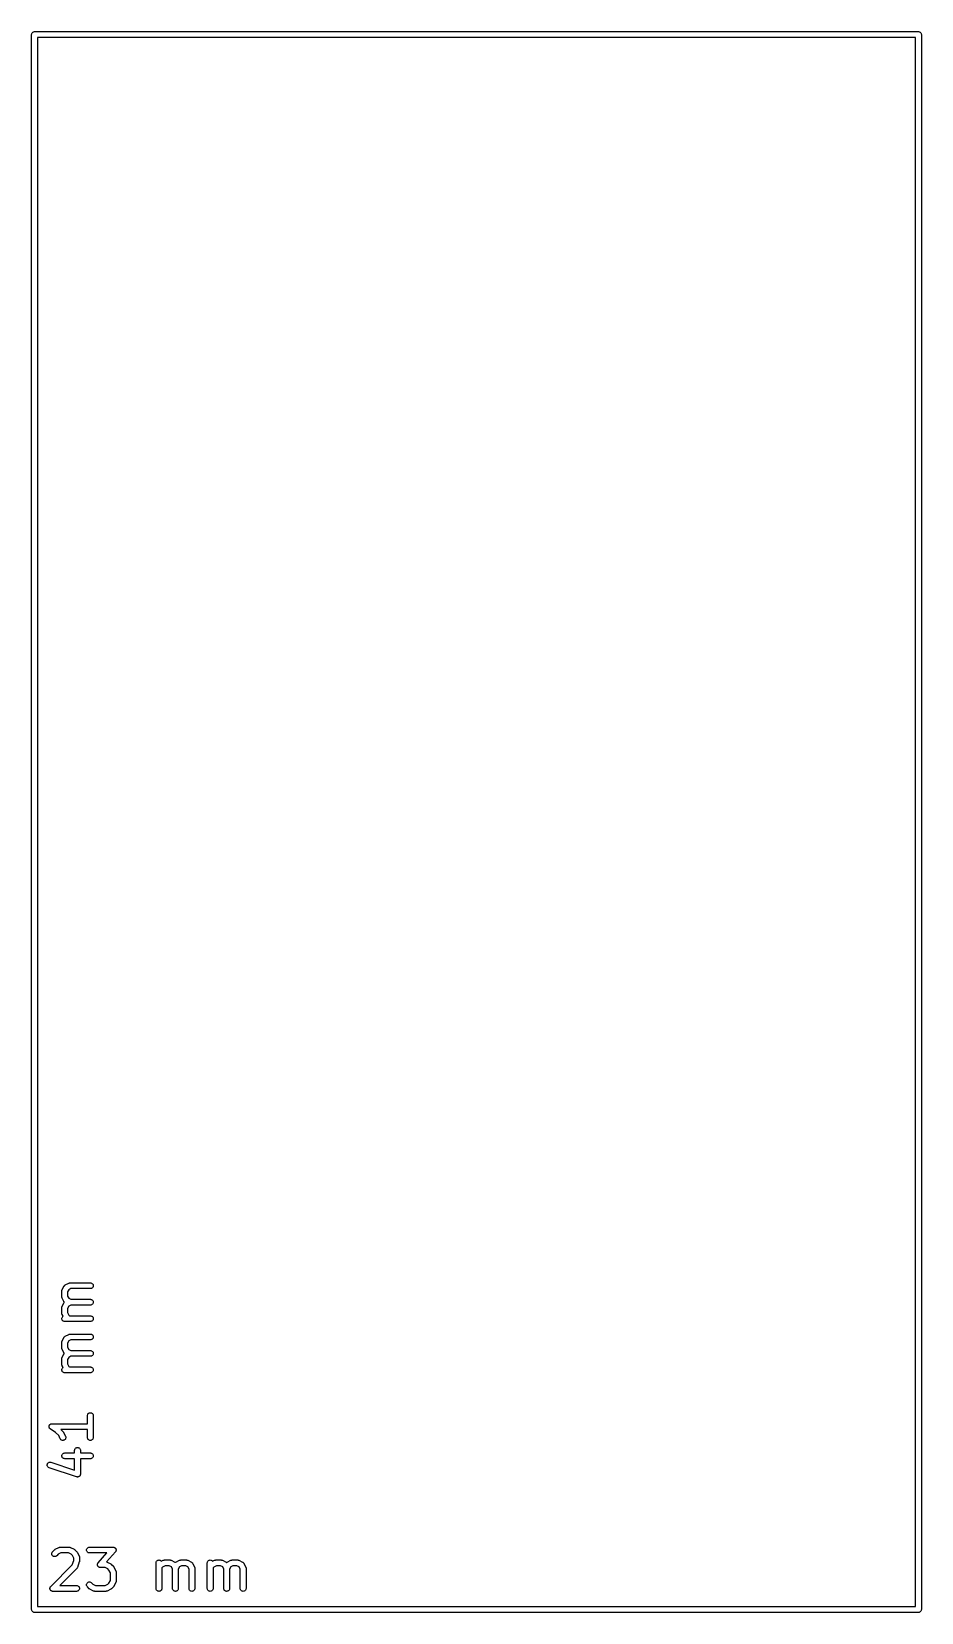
# Model space of a CAD drawing. Extents: x 124.9 to 148.1, y -121.1 to -79.9.
import ezdxf

# ---------------------------------------------------------------- set-up
doc = ezdxf.new("R2010")
doc.units = 0
doc.layers.add('BLACK', color=7, linetype='CONTINUOUS')

msp = doc.modelspace()

# ---------------------------------------------------------------- linework, layer by layer
at = {"layer": 'BLACK', "linetype": 'CONTINUOUS'}
for p, q in [((124.925, -80), (124.926, -79.985)), ((124.925, -80.004), (124.925, -80)), ((124.925, -120.996), (124.925, -80.004)), ((124.926, -79.985), (124.93, -79.971)), ((124.93, -79.971), (124.937, -79.958)), ((124.937, -79.958), (124.947, -79.947)), ((124.947, -79.947), (124.958, -79.937)), ((124.958, -79.937), (124.971, -79.93)), ((124.971, -79.93), (124.985, -79.926)), ((124.985, -79.926), (124.996, -79.925)), ((124.996, -79.925), (125, -79.925)), ((125, -79.925), (125.004, -79.925)), ((125.004, -79.925), (147.996, -79.925)), ((147.925, -80.075), (125.075, -80.075)), ((125.075, -80.075), (125.075, -120.925)), ((147.925, -120.925), (147.925, -80.075)), ((147.996, -79.925), (148, -79.925)), ((148, -79.925), (148.004, -79.925)), ((148.004, -79.925), (148.015, -79.926)), ((148.015, -79.926), (148.029, -79.93)), ((148.029, -79.93), (148.042, -79.937)), ((148.042, -79.937), (148.053, -79.947)), ((148.053, -79.947), (148.063, -79.958)), ((148.063, -79.958), (148.07, -79.971)), ((148.07, -79.971), (148.074, -79.985)), ((148.074, -79.985), (148.075, -80)), ((148.075, -80), (148.075, -80.004)), ((148.075, -80.004), (148.075, -120.996)), ((125.711, -112.709), (125.712, -112.704)), ((125.711, -112.711), (125.711, -112.709)), ((125.711, -112.713), (125.711, -112.711)), ((125.711, -112.714), (125.711, -112.713)), ((125.711, -112.857), (125.711, -112.714)), ((125.712, -112.699), (125.713, -112.697)), ((125.712, -112.704), (125.712, -112.699)), ((125.713, -112.694), (125.715, -112.69)), ((125.713, -112.697), (125.713, -112.694)), ((125.715, -112.69), (125.717, -112.685)), ((125.717, -112.685), (125.718, -112.683)), ((125.718, -112.683), (125.719, -112.681)), ((125.719, -112.681), (125.766, -112.586)), ((125.766, -112.586), (125.767, -112.585)), ((125.767, -112.585), (125.768, -112.583)), ((125.768, -112.582), (125.772, -112.577)), ((125.768, -112.583), (125.768, -112.582)), ((125.772, -112.577), (125.775, -112.572)), ((125.775, -112.572), (125.776, -112.571)), ((125.776, -112.571), (125.777, -112.57)), ((125.777, -112.57), (125.781, -112.566)), ((125.781, -112.566), (125.785, -112.562)), ((125.785, -112.562), (125.786, -112.561)), ((125.786, -112.561), (125.787, -112.56)), ((125.787, -112.56), (125.792, -112.557)), ((125.792, -112.557), (125.797, -112.553)), ((125.797, -112.553), (125.798, -112.553)), ((125.798, -112.553), (125.8, -112.552)), ((125.8, -112.552), (125.895, -112.504)), ((125.889, -112.675), (125.861, -112.732)), ((125.861, -112.732), (125.861, -112.839)), ((125.946, -112.646), (125.889, -112.675)), ((125.895, -112.504), (125.896, -112.504)), ((125.896, -112.504), (125.898, -112.503)), ((125.898, -112.503), (125.9, -112.502)), ((125.9, -112.502), (125.905, -112.501)), ((125.905, -112.501), (125.91, -112.499)), ((125.91, -112.499), (125.912, -112.498)), ((125.912, -112.498), (125.914, -112.498)), ((125.914, -112.498), (125.919, -112.497)), ((125.919, -112.497), (125.924, -112.497)), ((125.924, -112.497), (125.926, -112.497)), ((125.926, -112.497), (125.929, -112.496)), ((125.929, -112.496), (126.452, -112.496)), ((126.452, -112.646), (125.946, -112.646)), ((126.452, -112.496), (126.453, -112.496)), ((126.467, -112.645), (126.452, -112.646)), ((126.453, -112.496), (126.468, -112.498)), ((126.481, -112.641), (126.467, -112.645)), ((126.468, -112.498), (126.482, -112.502)), ((126.494, -112.634), (126.481, -112.641)), ((126.482, -112.502), (126.495, -112.51)), ((126.505, -112.625), (126.494, -112.634)), ((126.495, -112.51), (126.506, -112.519)), ((126.515, -112.613), (126.505, -112.625)), ((126.506, -112.519), (126.515, -112.53)), ((126.515, -112.53), (126.522, -112.543)), ((126.522, -112.6), (126.515, -112.613)), ((126.522, -112.543), (126.526, -112.557)), ((126.526, -112.587), (126.522, -112.6)), ((126.526, -112.557), (126.527, -112.572)), ((126.527, -112.572), (126.526, -112.587)), ((125.711, -112.859), (125.711, -112.857)), ((125.711, -112.862), (125.711, -112.859)), ((125.712, -112.867), (125.711, -112.862)), ((125.711, -113.137), (125.712, -113.132)), ((125.711, -113.14), (125.711, -113.137)), ((125.711, -113.142), (125.711, -113.14)), ((125.711, -113.143), (125.711, -113.142)), ((125.711, -113.286), (125.711, -113.143)), ((125.712, -112.872), (125.712, -112.867)), ((125.713, -112.874), (125.712, -112.872)), ((125.712, -113.127), (125.713, -113.125)), ((125.712, -113.132), (125.712, -113.127)), ((125.713, -112.876), (125.713, -112.874)), ((125.715, -112.881), (125.713, -112.876)), ((125.713, -113.123), (125.715, -113.118)), ((125.713, -113.125), (125.713, -113.123)), ((125.716, -112.886), (125.715, -112.881)), ((125.715, -113.118), (125.717, -113.113)), ((125.717, -112.888), (125.716, -112.886)), ((125.718, -112.89), (125.717, -112.888)), ((125.717, -113.113), (125.718, -113.111)), ((125.719, -112.891), (125.718, -112.89)), ((125.718, -113.111), (125.719, -113.109)), ((125.766, -112.986), (125.719, -112.891)), ((125.719, -113.109), (125.766, -113.014)), ((125.767, -112.987), (125.766, -112.986)), ((125.766, -113.014), (125.767, -113.013)), ((125.768, -112.989), (125.767, -112.987)), ((125.767, -113.013), (125.768, -113.012)), ((125.771, -112.993), (125.768, -112.989)), ((125.768, -113.01), (125.772, -113.006)), ((125.768, -113.012), (125.768, -113.01)), ((125.774, -112.998), (125.771, -112.993)), ((125.772, -113.006), (125.775, -113.001)), ((125.775, -112.999), (125.774, -112.998)), ((125.776, -113), (125.775, -112.999)), ((125.775, -113.001), (125.776, -113)), ((125.861, -112.839), (125.889, -112.896)), ((125.889, -113.104), (125.861, -113.161)), ((125.861, -113.161), (125.861, -113.268)), ((125.889, -112.896), (125.946, -112.925)), ((125.946, -113.075), (125.889, -113.104)), ((125.946, -112.925), (126.452, -112.925)), ((126.452, -113.075), (125.946, -113.075)), ((126.452, -112.925), (126.453, -112.925)), ((126.467, -113.074), (126.452, -113.075)), ((126.453, -112.925), (126.468, -112.927)), ((126.481, -113.069), (126.467, -113.074)), ((126.468, -112.927), (126.482, -112.931)), ((126.494, -113.062), (126.481, -113.069)), ((126.482, -112.931), (126.495, -112.938)), ((126.505, -113.053), (126.494, -113.062)), ((126.495, -112.938), (126.506, -112.948)), ((126.515, -113.042), (126.505, -113.053)), ((126.506, -112.948), (126.515, -112.959)), ((126.515, -112.959), (126.522, -112.972)), ((126.522, -113.029), (126.515, -113.042)), ((126.522, -112.972), (126.526, -112.986)), ((126.526, -113.015), (126.522, -113.029)), ((126.526, -112.986), (126.527, -113.001)), ((126.527, -113.001), (126.526, -113.015)), ((125.711, -113.288), (125.711, -113.286)), ((125.711, -113.29), (125.711, -113.288)), ((125.712, -113.295), (125.711, -113.29)), ((125.711, -113.428), (125.712, -113.413)), ((125.712, -113.443), (125.711, -113.428)), ((125.712, -113.3), (125.712, -113.295)), ((125.713, -113.302), (125.712, -113.3)), ((125.712, -113.413), (125.717, -113.4)), ((125.716, -113.457), (125.712, -113.443)), ((125.713, -113.305), (125.713, -113.302)), ((125.715, -113.309), (125.713, -113.305)), ((125.716, -113.314), (125.715, -113.309)), ((125.717, -113.316), (125.716, -113.314)), ((125.723, -113.47), (125.716, -113.457)), ((125.718, -113.318), (125.717, -113.316)), ((125.717, -113.4), (125.724, -113.387)), ((125.719, -113.319), (125.718, -113.318)), ((125.743, -113.367), (125.719, -113.319)), ((125.732, -113.481), (125.723, -113.47)), ((125.724, -113.387), (125.733, -113.375)), ((125.743, -113.49), (125.732, -113.481)), ((125.733, -113.375), (125.743, -113.367)), ((125.756, -113.498), (125.743, -113.49)), ((125.77, -113.502), (125.756, -113.498)), ((125.785, -113.504), (125.77, -113.502)), ((125.786, -113.504), (125.785, -113.504)), ((126.452, -113.504), (125.786, -113.504)), ((125.861, -113.268), (125.895, -113.337)), ((125.895, -113.337), (125.912, -113.354)), ((125.912, -113.354), (126.452, -113.354)), ((126.452, -113.354), (126.453, -113.354)), ((126.467, -113.502), (126.452, -113.504)), ((126.453, -113.354), (126.468, -113.355)), ((126.481, -113.498), (126.467, -113.502)), ((126.468, -113.355), (126.482, -113.36)), ((126.494, -113.491), (126.481, -113.498)), ((126.482, -113.36), (126.495, -113.367)), ((126.505, -113.482), (126.494, -113.491)), ((126.495, -113.367), (126.506, -113.376)), ((126.515, -113.471), (126.505, -113.482)), ((126.506, -113.376), (126.515, -113.388)), ((126.515, -113.388), (126.522, -113.4)), ((126.522, -113.458), (126.515, -113.471)), ((126.522, -113.4), (126.526, -113.415)), ((126.526, -113.444), (126.522, -113.458)), ((126.526, -113.415), (126.527, -113.429)), ((126.527, -113.429), (126.526, -113.444)), ((125.719, -114.014), (125.766, -113.919)), ((125.766, -113.919), (125.767, -113.918)), ((125.767, -113.918), (125.768, -113.917)), ((125.768, -113.915), (125.772, -113.91)), ((125.768, -113.917), (125.768, -113.915)), ((125.772, -113.91), (125.775, -113.906)), ((125.775, -113.906), (125.776, -113.904)), ((125.776, -113.904), (125.777, -113.903)), ((125.777, -113.903), (125.781, -113.899)), ((125.781, -113.899), (125.785, -113.895)), ((125.785, -113.895), (125.786, -113.894)), ((125.786, -113.894), (125.787, -113.893)), ((125.787, -113.893), (125.792, -113.89)), ((125.792, -113.89), (125.797, -113.887)), ((125.797, -113.887), (125.798, -113.886)), ((125.798, -113.886), (125.8, -113.885)), ((125.8, -113.885), (125.895, -113.838)), ((125.946, -113.98), (125.889, -114.008)), ((125.895, -113.838), (125.896, -113.837)), ((125.896, -113.837), (125.898, -113.836)), ((125.898, -113.836), (125.9, -113.835)), ((125.9, -113.835), (125.905, -113.834)), ((125.905, -113.834), (125.91, -113.832)), ((125.91, -113.832), (125.912, -113.832)), ((125.912, -113.832), (125.914, -113.831)), ((125.914, -113.831), (125.919, -113.831)), ((125.919, -113.831), (125.924, -113.83)), ((125.924, -113.83), (125.926, -113.83)), ((125.926, -113.83), (125.929, -113.83)), ((125.929, -113.83), (126.452, -113.83)), ((126.452, -113.98), (125.946, -113.98)), ((126.452, -113.83), (126.453, -113.83)), ((126.467, -113.978), (126.452, -113.98)), ((126.453, -113.83), (126.468, -113.831)), ((126.481, -113.974), (126.467, -113.978)), ((126.468, -113.831), (126.482, -113.836)), ((126.494, -113.967), (126.481, -113.974)), ((126.482, -113.836), (126.495, -113.843)), ((126.505, -113.958), (126.494, -113.967)), ((126.495, -113.843), (126.506, -113.852)), ((126.515, -113.947), (126.505, -113.958)), ((126.506, -113.852), (126.515, -113.864)), ((126.515, -113.864), (126.522, -113.877)), ((126.522, -113.934), (126.515, -113.947)), ((126.522, -113.877), (126.526, -113.891)), ((126.526, -113.92), (126.522, -113.934)), ((126.526, -113.891), (126.527, -113.905)), ((126.527, -113.905), (126.526, -113.92)), ((125.711, -114.042), (125.712, -114.037)), ((125.711, -114.044), (125.711, -114.042)), ((125.711, -114.047), (125.711, -114.044)), ((125.711, -114.048), (125.711, -114.047)), ((125.711, -114.19), (125.711, -114.048)), ((125.711, -114.193), (125.711, -114.19)), ((125.711, -114.195), (125.711, -114.193)), ((125.712, -114.2), (125.711, -114.195)), ((125.712, -114.032), (125.713, -114.03)), ((125.712, -114.037), (125.712, -114.032)), ((125.712, -114.205), (125.712, -114.2)), ((125.713, -114.207), (125.712, -114.205)), ((125.713, -114.028), (125.715, -114.023)), ((125.713, -114.03), (125.713, -114.028)), ((125.713, -114.209), (125.713, -114.207)), ((125.715, -114.214), (125.713, -114.209)), ((125.715, -114.023), (125.717, -114.018)), ((125.716, -114.219), (125.715, -114.214)), ((125.717, -114.221), (125.716, -114.219)), ((125.717, -114.018), (125.718, -114.016)), ((125.718, -114.223), (125.717, -114.221)), ((125.718, -114.016), (125.719, -114.014)), ((125.719, -114.224), (125.718, -114.223)), ((125.766, -114.319), (125.719, -114.224)), ((125.719, -114.443), (125.766, -114.347)), ((125.767, -114.321), (125.766, -114.319)), ((125.766, -114.347), (125.767, -114.346)), ((125.768, -114.322), (125.767, -114.321)), ((125.767, -114.346), (125.768, -114.345)), ((125.771, -114.327), (125.768, -114.322)), ((125.768, -114.344), (125.772, -114.339)), ((125.768, -114.345), (125.768, -114.344)), ((125.774, -114.332), (125.771, -114.327)), ((125.772, -114.339), (125.775, -114.334)), ((125.775, -114.333), (125.774, -114.332)), ((125.775, -114.334), (125.776, -114.333)), ((125.776, -114.333), (125.775, -114.333)), ((125.889, -114.008), (125.861, -114.065)), ((125.861, -114.065), (125.861, -114.173)), ((125.861, -114.173), (125.889, -114.23)), ((125.889, -114.23), (125.946, -114.258)), ((125.946, -114.258), (126.452, -114.258)), ((126.452, -114.258), (126.453, -114.258)), ((126.453, -114.258), (126.468, -114.26)), ((126.468, -114.26), (126.482, -114.264)), ((126.494, -114.396), (126.481, -114.403)), ((126.482, -114.264), (126.495, -114.271)), ((126.505, -114.387), (126.494, -114.396)), ((126.495, -114.271), (126.506, -114.281)), ((126.515, -114.375), (126.505, -114.387)), ((126.506, -114.281), (126.515, -114.292)), ((126.515, -114.292), (126.522, -114.305)), ((126.522, -114.362), (126.515, -114.375)), ((126.522, -114.305), (126.526, -114.319)), ((126.526, -114.348), (126.522, -114.362)), ((126.526, -114.319), (126.527, -114.334)), ((126.527, -114.334), (126.526, -114.348)), ((125.711, -114.471), (125.712, -114.466)), ((125.711, -114.473), (125.711, -114.471)), ((125.711, -114.475), (125.711, -114.473)), ((125.711, -114.476), (125.711, -114.475)), ((125.711, -114.619), (125.711, -114.476)), ((125.711, -114.621), (125.711, -114.619)), ((125.711, -114.623), (125.711, -114.621)), ((125.712, -114.629), (125.711, -114.623)), ((125.711, -114.761), (125.712, -114.747)), ((125.712, -114.776), (125.711, -114.761)), ((125.712, -114.461), (125.713, -114.458)), ((125.712, -114.466), (125.712, -114.461)), ((125.712, -114.634), (125.712, -114.629)), ((125.713, -114.636), (125.712, -114.634)), ((125.712, -114.747), (125.717, -114.733)), ((125.716, -114.79), (125.712, -114.776)), ((125.713, -114.456), (125.715, -114.452)), ((125.713, -114.458), (125.713, -114.456)), ((125.713, -114.638), (125.713, -114.636)), ((125.715, -114.643), (125.713, -114.638)), ((125.715, -114.452), (125.717, -114.447)), ((125.716, -114.648), (125.715, -114.643)), ((125.717, -114.65), (125.716, -114.648)), ((125.723, -114.803), (125.716, -114.79)), ((125.717, -114.447), (125.718, -114.445)), ((125.718, -114.652), (125.717, -114.65)), ((125.717, -114.733), (125.724, -114.72)), ((125.718, -114.445), (125.719, -114.443)), ((125.719, -114.653), (125.718, -114.652)), ((125.743, -114.701), (125.719, -114.653)), ((125.732, -114.814), (125.723, -114.803)), ((125.724, -114.72), (125.733, -114.709)), ((125.733, -114.709), (125.743, -114.701)), ((125.889, -114.437), (125.861, -114.494)), ((125.861, -114.494), (125.861, -114.601)), ((125.861, -114.601), (125.895, -114.67)), ((125.946, -114.408), (125.889, -114.437)), ((125.895, -114.67), (125.912, -114.687)), ((125.912, -114.687), (126.452, -114.687)), ((126.452, -114.408), (125.946, -114.408)), ((126.467, -114.407), (126.452, -114.408)), ((126.452, -114.687), (126.453, -114.687)), ((126.453, -114.687), (126.468, -114.689)), ((126.481, -114.403), (126.467, -114.407)), ((126.468, -114.689), (126.482, -114.693)), ((126.482, -114.693), (126.495, -114.7)), ((126.495, -114.7), (126.506, -114.709)), ((126.515, -114.804), (126.505, -114.815)), ((126.506, -114.709), (126.515, -114.721)), ((126.515, -114.721), (126.522, -114.734)), ((126.522, -114.791), (126.515, -114.804)), ((126.522, -114.734), (126.526, -114.748)), ((126.526, -114.777), (126.522, -114.791)), ((126.526, -114.748), (126.527, -114.762)), ((126.527, -114.762), (126.526, -114.777)), ((125.743, -114.824), (125.732, -114.814)), ((125.756, -114.831), (125.743, -114.824)), ((125.77, -114.835), (125.756, -114.831)), ((125.785, -114.837), (125.77, -114.835)), ((125.786, -114.837), (125.785, -114.837)), ((126.452, -114.837), (125.786, -114.837)), ((126.467, -114.835), (126.452, -114.837)), ((126.481, -114.831), (126.467, -114.835)), ((126.494, -114.824), (126.481, -114.831)), ((126.505, -114.815), (126.494, -114.824)), ((126.377, -115.951), (126.379, -115.937)), ((126.377, -115.952), (126.377, -115.951)), ((126.377, -116.163), (126.377, -115.952)), ((126.379, -115.937), (126.383, -115.923)), ((126.383, -115.923), (126.39, -115.91)), ((126.39, -115.91), (126.4, -115.899)), ((126.4, -115.899), (126.411, -115.89)), ((126.411, -115.89), (126.424, -115.883)), ((126.424, -115.883), (126.438, -115.879)), ((126.438, -115.879), (126.453, -115.877)), ((126.453, -115.877), (126.467, -115.879)), ((126.467, -115.879), (126.481, -115.883)), ((126.481, -115.883), (126.494, -115.89)), ((126.494, -115.89), (126.506, -115.9)), ((126.506, -115.9), (126.515, -115.911)), ((126.515, -115.911), (126.522, -115.924)), ((126.522, -115.924), (126.526, -115.938)), ((126.526, -115.938), (126.527, -115.952)), ((126.527, -115.952), (126.527, -116.524)), ((125.377, -116.237), (125.378, -116.23)), ((125.377, -116.238), (125.377, -116.237)), ((125.378, -116.245), (125.377, -116.238)), ((125.377, -116.238), (125.377, -116.238)), ((125.378, -116.23), (125.379, -116.223)), ((125.379, -116.252), (125.378, -116.245)), ((125.379, -116.223), (125.381, -116.216)), ((125.379, -116.223), (125.379, -116.223)), ((125.379, -116.223), (125.379, -116.223)), ((125.381, -116.259), (125.379, -116.252)), ((125.379, -116.252), (125.379, -116.252)), ((125.379, -116.252), (125.379, -116.252)), ((125.381, -116.216), (125.383, -116.209)), ((125.383, -116.266), (125.381, -116.259)), ((125.383, -116.209), (125.387, -116.202)), ((125.383, -116.209), (125.383, -116.209)), ((125.383, -116.209), (125.383, -116.209)), ((125.386, -116.272), (125.383, -116.266)), ((125.383, -116.266), (125.383, -116.266)), ((125.383, -116.266), (125.383, -116.266)), ((125.39, -116.279), (125.386, -116.272)), ((125.387, -116.202), (125.39, -116.196)), ((125.39, -116.196), (125.395, -116.19)), ((125.39, -116.196), (125.39, -116.196)), ((125.39, -116.196), (125.39, -116.196)), ((125.394, -116.285), (125.39, -116.279)), ((125.39, -116.279), (125.39, -116.279)), ((125.39, -116.279), (125.39, -116.279)), ((125.399, -116.29), (125.394, -116.285)), ((125.395, -116.19), (125.4, -116.185)), ((125.399, -116.291), (125.399, -116.29)), ((125.404, -116.295), (125.399, -116.291)), ((125.399, -116.291), (125.399, -116.291)), ((125.4, -116.185), (125.405, -116.18)), ((125.4, -116.185), (125.4, -116.185)), ((125.4, -116.185), (125.4, -116.185)), ((125.41, -116.3), (125.404, -116.295)), ((125.405, -116.18), (125.411, -116.176)), ((125.411, -116.3), (125.41, -116.3)), ((125.41, -116.3), (125.41, -116.3)), ((125.41, -116.3), (125.41, -116.3)), ((125.41, -116.3), (125.41, -116.3)), ((125.411, -116.176), (125.418, -116.172)), ((125.411, -116.176), (125.411, -116.176)), ((125.411, -116.176), (125.411, -116.176)), ((125.547, -116.392), (125.411, -116.3)), ((125.418, -116.172), (125.424, -116.169)), ((125.424, -116.169), (125.431, -116.167)), ((125.424, -116.169), (125.424, -116.169)), ((125.424, -116.169), (125.424, -116.169)), ((125.431, -116.167), (125.438, -116.165)), ((125.438, -116.165), (125.438, -116.164)), ((125.438, -116.164), (125.445, -116.164)), ((125.438, -116.165), (125.438, -116.165)), ((125.445, -116.164), (125.452, -116.163)), ((125.452, -116.163), (126.377, -116.163)), ((125.629, -116.473), (125.547, -116.392)), ((126.377, -116.313), (125.681, -116.313)), ((125.681, -116.313), (125.744, -116.376)), ((125.744, -116.376), (125.744, -116.376)), ((125.744, -116.376), (125.747, -116.38)), ((125.747, -116.38), (125.75, -116.383)), ((125.75, -116.383), (125.751, -116.385)), ((125.751, -116.385), (125.753, -116.388)), ((125.753, -116.388), (125.755, -116.391)), ((125.755, -116.391), (125.758, -116.395)), ((125.758, -116.395), (125.805, -116.49)), ((126.377, -116.524), (126.377, -116.313)), ((125.671, -116.557), (125.629, -116.473)), ((125.679, -116.57), (125.671, -116.557)), ((125.689, -116.58), (125.679, -116.57)), ((125.701, -116.589), (125.689, -116.58)), ((125.714, -116.595), (125.701, -116.589)), ((125.728, -116.598), (125.714, -116.595)), ((125.743, -116.599), (125.728, -116.598)), ((125.757, -116.596), (125.743, -116.599)), ((125.771, -116.591), (125.757, -116.596)), ((125.784, -116.583), (125.771, -116.591)), ((125.794, -116.573), (125.784, -116.583)), ((125.803, -116.562), (125.794, -116.573)), ((125.809, -116.548), (125.803, -116.562)), ((125.805, -116.49), (125.806, -116.491)), ((125.806, -116.491), (125.811, -116.505)), ((125.812, -116.534), (125.809, -116.548)), ((125.811, -116.505), (125.813, -116.519)), ((125.813, -116.519), (125.812, -116.534)), ((126.044, -116.856), (126.046, -116.842)), ((126.044, -116.857), (126.044, -116.856)), ((126.044, -116.925), (126.044, -116.857)), ((126.046, -116.842), (126.05, -116.828)), ((126.05, -116.828), (126.057, -116.815)), ((126.057, -116.815), (126.067, -116.804)), ((126.067, -116.804), (126.078, -116.794)), ((126.078, -116.794), (126.091, -116.788)), ((126.091, -116.788), (126.105, -116.783)), ((126.105, -116.783), (126.12, -116.782)), ((126.12, -116.782), (126.134, -116.784)), ((126.134, -116.784), (126.148, -116.788)), ((126.148, -116.788), (126.161, -116.795)), ((126.161, -116.795), (126.172, -116.804)), ((126.172, -116.804), (126.182, -116.816)), ((126.182, -116.816), (126.188, -116.829)), ((126.188, -116.829), (126.193, -116.843)), ((126.193, -116.843), (126.194, -116.857)), ((126.194, -116.857), (126.194, -116.925)), ((126.379, -116.538), (126.377, -116.524)), ((126.383, -116.552), (126.379, -116.538)), ((126.39, -116.565), (126.383, -116.552)), ((126.399, -116.577), (126.39, -116.565)), ((126.41, -116.586), (126.399, -116.577)), ((126.423, -116.593), (126.41, -116.586)), ((126.437, -116.597), (126.423, -116.593)), ((126.452, -116.599), (126.437, -116.597)), ((126.466, -116.597), (126.452, -116.599)), ((126.48, -116.593), (126.466, -116.597)), ((126.493, -116.587), (126.48, -116.593)), ((126.505, -116.577), (126.493, -116.587)), ((126.514, -116.566), (126.505, -116.577)), ((126.521, -116.553), (126.514, -116.566)), ((126.526, -116.539), (126.521, -116.553)), ((126.527, -116.525), (126.526, -116.539)), ((126.527, -116.524), (126.527, -116.525)), ((125.33, -117.228), (125.334, -117.214)), ((125.33, -117.243), (125.33, -117.228)), ((125.332, -117.257), (125.33, -117.243)), ((125.337, -117.271), (125.332, -117.257)), ((125.334, -117.214), (125.34, -117.201)), ((125.345, -117.283), (125.337, -117.271)), ((125.34, -117.201), (125.348, -117.189)), ((125.348, -117.189), (125.359, -117.179)), ((125.359, -117.179), (125.371, -117.171)), ((125.371, -117.171), (125.385, -117.166)), ((125.385, -117.166), (125.4, -117.163)), ((125.4, -117.163), (125.414, -117.164)), ((125.414, -117.164), (125.428, -117.167)), ((125.428, -117.167), (126.044, -117.372)), ((125.711, -116.999), (125.712, -116.985)), ((125.712, -117.014), (125.711, -116.999)), ((125.712, -116.985), (125.717, -116.971)), ((125.716, -117.028), (125.712, -117.014)), ((125.723, -117.041), (125.716, -117.028)), ((125.717, -116.971), (125.724, -116.958)), ((125.732, -117.052), (125.723, -117.041)), ((125.724, -116.958), (125.733, -116.947)), ((125.743, -117.062), (125.732, -117.052)), ((125.733, -116.947), (125.744, -116.938)), ((125.756, -117.069), (125.743, -117.062)), ((125.744, -116.938), (125.757, -116.931)), ((125.77, -117.073), (125.756, -117.069)), ((125.757, -116.931), (125.771, -116.926)), ((125.785, -117.075), (125.77, -117.073)), ((125.771, -116.926), (125.786, -116.925)), ((125.786, -117.075), (125.785, -117.075)), ((125.786, -116.925), (126.044, -116.925)), ((126.044, -117.075), (125.786, -117.075)), ((126.044, -117.372), (126.044, -117.075)), ((126.194, -116.925), (126.452, -116.925)), ((126.452, -117.075), (126.194, -117.075)), ((126.194, -117.075), (126.194, -117.476)), ((126.452, -116.925), (126.453, -116.925)), ((126.467, -117.074), (126.452, -117.075)), ((126.453, -116.925), (126.468, -116.927)), ((126.481, -117.069), (126.467, -117.074)), ((126.468, -116.927), (126.482, -116.931)), ((126.494, -117.062), (126.481, -117.069)), ((126.482, -116.931), (126.495, -116.938)), ((126.505, -117.053), (126.494, -117.062)), ((126.495, -116.938), (126.506, -116.948)), ((126.515, -117.042), (126.505, -117.053)), ((126.506, -116.948), (126.515, -116.959)), ((126.515, -116.959), (126.522, -116.972)), ((126.522, -117.029), (126.515, -117.042)), ((126.522, -116.972), (126.526, -116.986)), ((126.526, -117.015), (126.522, -117.029)), ((126.526, -116.986), (126.527, -117.001)), ((126.527, -117.001), (126.526, -117.015)), ((125.355, -117.294), (125.345, -117.283)), ((125.367, -117.303), (125.355, -117.294)), ((125.38, -117.309), (125.367, -117.303)), ((125.381, -117.309), (125.38, -117.309)), ((126.095, -117.547), (125.381, -117.309)), ((126.1, -117.548), (126.095, -117.547)), ((126.104, -117.55), (126.1, -117.548)), ((126.107, -117.55), (126.104, -117.55)), ((126.11, -117.551), (126.107, -117.55)), ((126.114, -117.551), (126.11, -117.551)), ((126.119, -117.551), (126.114, -117.551)), ((126.121, -117.551), (126.119, -117.551)), ((126.124, -117.551), (126.121, -117.551)), ((126.129, -117.55), (126.124, -117.551)), ((126.133, -117.55), (126.129, -117.55)), ((126.136, -117.549), (126.133, -117.55)), ((126.139, -117.549), (126.136, -117.549)), ((126.143, -117.547), (126.139, -117.549)), ((126.147, -117.546), (126.143, -117.547)), ((126.15, -117.544), (126.147, -117.546)), ((126.152, -117.543), (126.15, -117.544)), ((126.156, -117.541), (126.152, -117.543)), ((126.16, -117.539), (126.156, -117.541)), ((126.162, -117.537), (126.16, -117.539)), ((126.165, -117.536), (126.162, -117.537)), ((126.168, -117.533), (126.165, -117.536)), ((126.172, -117.53), (126.168, -117.533)), ((126.173, -117.528), (126.172, -117.53)), ((126.175, -117.526), (126.173, -117.528)), ((126.178, -117.522), (126.175, -117.526)), ((126.181, -117.519), (126.178, -117.522)), ((126.182, -117.516), (126.181, -117.519)), ((126.184, -117.514), (126.182, -117.516)), ((126.186, -117.51), (126.184, -117.514)), ((126.188, -117.506), (126.186, -117.51)), ((126.189, -117.503), (126.188, -117.506)), ((126.19, -117.5), (126.189, -117.503)), ((126.191, -117.496), (126.19, -117.5)), ((126.192, -117.492), (126.191, -117.496)), ((126.193, -117.489), (126.192, -117.492)), ((126.194, -117.482), (126.193, -117.486)), ((126.193, -117.486), (126.193, -117.489)), ((126.194, -117.476), (126.194, -117.477)), ((126.194, -117.477), (126.194, -117.482)), ((125.449, -119.547), (125.45, -119.533)), ((125.45, -119.562), (125.449, -119.547)), ((125.45, -119.533), (125.455, -119.519)), ((125.454, -119.576), (125.45, -119.562)), ((125.461, -119.589), (125.454, -119.576)), ((125.455, -119.519), (125.461, -119.506)), ((125.461, -119.506), (125.471, -119.495)), ((125.47, -119.6), (125.461, -119.589)), ((125.482, -119.61), (125.47, -119.6)), ((125.471, -119.495), (125.518, -119.447)), ((125.495, -119.617), (125.482, -119.61)), ((125.508, -119.621), (125.495, -119.617)), ((125.523, -119.623), (125.508, -119.621)), ((125.518, -119.447), (125.519, -119.446)), ((125.519, -119.446), (125.522, -119.444)), ((125.522, -119.444), (125.525, -119.441)), ((125.538, -119.621), (125.523, -119.623)), ((125.525, -119.441), (125.528, -119.439)), ((125.528, -119.439), (125.531, -119.437)), ((125.531, -119.437), (125.534, -119.435)), ((125.534, -119.435), (125.538, -119.433)), ((125.538, -119.433), (125.633, -119.385)), ((125.552, -119.617), (125.538, -119.621)), ((125.565, -119.611), (125.552, -119.617)), ((125.576, -119.601), (125.565, -119.611)), ((125.577, -119.601), (125.576, -119.601)), ((125.616, -119.562), (125.577, -119.601)), ((125.684, -119.527), (125.616, -119.562)), ((125.633, -119.385), (125.634, -119.385)), ((125.634, -119.385), (125.636, -119.384)), ((125.636, -119.384), (125.638, -119.383)), ((125.638, -119.383), (125.643, -119.382)), ((125.643, -119.382), (125.648, -119.38)), ((125.648, -119.38), (125.65, -119.379)), ((125.65, -119.379), (125.652, -119.379)), ((125.652, -119.379), (125.657, -119.378)), ((125.657, -119.378), (125.662, -119.378)), ((125.662, -119.378), (125.664, -119.378)), ((125.664, -119.378), (125.667, -119.377)), ((125.667, -119.377), (125.905, -119.377)), ((125.887, -119.527), (125.684, -119.527)), ((125.956, -119.562), (125.887, -119.527)), ((125.905, -119.377), (125.906, -119.377)), ((125.906, -119.377), (125.908, -119.378)), ((125.908, -119.378), (125.91, -119.378)), ((125.91, -119.378), (125.915, -119.378)), ((125.915, -119.378), (125.92, -119.379)), ((125.92, -119.379), (125.922, -119.38)), ((125.922, -119.38), (125.925, -119.38)), ((125.925, -119.38), (125.929, -119.382)), ((125.929, -119.382), (125.934, -119.383)), ((125.934, -119.383), (125.936, -119.385)), ((125.936, -119.385), (125.938, -119.385)), ((125.938, -119.385), (126.034, -119.433)), ((125.986, -119.592), (125.956, -119.562)), ((125.982, -119.84), (126.02, -119.726)), ((126.02, -119.661), (125.986, -119.592)), ((126.02, -119.726), (126.02, -119.661)), ((126.034, -119.433), (126.034, -119.433)), ((126.034, -119.433), (126.038, -119.436)), ((126.038, -119.436), (126.042, -119.438)), ((126.042, -119.438), (126.044, -119.44)), ((126.044, -119.44), (126.047, -119.441)), ((126.047, -119.441), (126.05, -119.444)), ((126.05, -119.444), (126.053, -119.447)), ((126.053, -119.447), (126.101, -119.495)), ((126.101, -119.495), (126.101, -119.495)), ((126.101, -119.495), (126.104, -119.499)), ((126.104, -119.499), (126.107, -119.502)), ((126.107, -119.502), (126.109, -119.504)), ((126.109, -119.504), (126.111, -119.507)), ((126.111, -119.507), (126.112, -119.511)), ((126.112, -119.511), (126.115, -119.514)), ((126.115, -119.514), (126.162, -119.609)), ((126.162, -119.609), (126.163, -119.61)), ((126.163, -119.61), (126.164, -119.612)), ((126.164, -119.612), (126.165, -119.614)), ((126.165, -119.614), (126.166, -119.619)), ((126.166, -119.619), (126.168, -119.624)), ((126.168, -119.624), (126.168, -119.626)), ((126.168, -119.626), (126.169, -119.628)), ((126.169, -119.628), (126.169, -119.633)), ((126.169, -119.633), (126.17, -119.638)), ((126.17, -119.638), (126.17, -119.641)), ((126.17, -119.641), (126.17, -119.643)), ((126.17, -119.643), (126.17, -119.738)), ((126.17, -119.738), (126.17, -119.739)), ((126.17, -119.739), (126.17, -119.743)), ((126.17, -119.743), (126.17, -119.748)), ((126.354, -119.452), (126.355, -119.437)), ((126.355, -119.466), (126.354, -119.452)), ((126.355, -119.437), (126.359, -119.423)), ((126.359, -119.48), (126.355, -119.466)), ((126.359, -119.423), (126.366, -119.41)), ((126.366, -119.493), (126.359, -119.48)), ((126.366, -119.41), (126.376, -119.399)), ((126.375, -119.505), (126.366, -119.493)), ((126.386, -119.514), (126.375, -119.505)), ((126.376, -119.399), (126.387, -119.39)), ((126.399, -119.521), (126.386, -119.514)), ((126.387, -119.39), (126.4, -119.383)), ((126.413, -119.526), (126.399, -119.521)), ((126.4, -119.383), (126.414, -119.379)), ((126.428, -119.527), (126.413, -119.526)), ((126.414, -119.379), (126.429, -119.377)), ((126.429, -119.527), (126.428, -119.527)), ((126.429, -119.377), (127.048, -119.377)), ((126.882, -119.527), (126.429, -119.527)), ((126.658, -119.784), (126.882, -119.527)), ((127.104, -119.502), (126.877, -119.761)), ((127.048, -119.377), (127.049, -119.377)), ((127.049, -119.377), (127.053, -119.378)), ((127.053, -119.378), (127.058, -119.378)), ((127.058, -119.378), (127.061, -119.379)), ((127.061, -119.379), (127.063, -119.379)), ((127.063, -119.379), (127.068, -119.38)), ((127.068, -119.38), (127.072, -119.382)), ((127.072, -119.382), (127.075, -119.383)), ((127.075, -119.383), (127.077, -119.383)), ((127.077, -119.383), (127.081, -119.386)), ((127.081, -119.386), (127.086, -119.388)), ((127.086, -119.388), (127.088, -119.389)), ((127.088, -119.389), (127.09, -119.39)), ((127.09, -119.39), (127.094, -119.394)), ((127.094, -119.394), (127.097, -119.396)), ((127.097, -119.396), (127.099, -119.398)), ((127.099, -119.398), (127.101, -119.4)), ((127.101, -119.4), (127.104, -119.404)), ((127.104, -119.404), (127.107, -119.407)), ((127.107, -119.498), (127.104, -119.502)), ((127.107, -119.407), (127.109, -119.409)), ((127.11, -119.494), (127.107, -119.498)), ((127.109, -119.409), (127.11, -119.411)), ((127.11, -119.411), (127.113, -119.415)), ((127.111, -119.492), (127.11, -119.494)), ((127.113, -119.49), (127.111, -119.492)), ((127.113, -119.415), (127.115, -119.419)), ((127.115, -119.486), (127.113, -119.49)), ((127.115, -119.419), (127.116, -119.422)), ((127.117, -119.481), (127.115, -119.486)), ((127.116, -119.422), (127.117, -119.424)), ((127.117, -119.424), (127.118, -119.429)), ((127.118, -119.479), (127.117, -119.481)), ((127.118, -119.429), (127.12, -119.433)), ((127.119, -119.477), (127.118, -119.479)), ((127.12, -119.472), (127.119, -119.477)), ((127.12, -119.433), (127.121, -119.436)), ((127.121, -119.467), (127.12, -119.472)), ((127.121, -119.436), (127.121, -119.438)), ((127.121, -119.438), (127.122, -119.443)), ((127.122, -119.462), (127.121, -119.465)), ((127.121, -119.465), (127.121, -119.467)), ((127.122, -119.443), (127.122, -119.448)), ((127.122, -119.448), (127.122, -119.45)), ((127.122, -119.45), (127.123, -119.453)), ((127.123, -119.453), (127.122, -119.458)), ((127.122, -119.458), (127.122, -119.462)), ((128.169, -119.756), (128.176, -119.743)), ((128.176, -119.743), (128.186, -119.732)), ((128.186, -119.732), (128.197, -119.723)), ((128.197, -119.723), (128.21, -119.716)), ((128.21, -119.716), (128.224, -119.712)), ((128.224, -119.712), (128.239, -119.711)), ((128.239, -119.711), (128.253, -119.712)), ((128.253, -119.712), (128.267, -119.717)), ((128.267, -119.717), (128.28, -119.724)), ((128.28, -119.724), (128.291, -119.733)), ((128.291, -119.733), (128.299, -119.743)), ((128.299, -119.743), (128.347, -119.719)), ((128.347, -119.719), (128.348, -119.718)), ((128.348, -119.718), (128.35, -119.717)), ((128.35, -119.717), (128.352, -119.716)), ((128.352, -119.716), (128.357, -119.715)), ((128.357, -119.715), (128.362, -119.713)), ((128.362, -119.713), (128.364, -119.713)), ((128.364, -119.713), (128.366, -119.712)), ((128.366, -119.712), (128.371, -119.712)), ((128.371, -119.712), (128.377, -119.711)), ((128.377, -119.711), (128.379, -119.711)), ((128.379, -119.711), (128.381, -119.711)), ((128.381, -119.711), (128.524, -119.711)), ((128.524, -119.711), (128.525, -119.711)), ((128.525, -119.711), (128.527, -119.711)), ((128.527, -119.711), (128.529, -119.711)), ((128.529, -119.711), (128.534, -119.712)), ((128.534, -119.712), (128.539, -119.712)), ((128.539, -119.712), (128.542, -119.713)), ((128.542, -119.713), (128.544, -119.713)), ((128.544, -119.713), (128.548, -119.715)), ((128.548, -119.715), (128.553, -119.717)), ((128.553, -119.717), (128.555, -119.718)), ((128.555, -119.718), (128.557, -119.719)), ((128.557, -119.719), (128.653, -119.766)), ((128.681, -119.766), (128.776, -119.719)), ((128.776, -119.719), (128.777, -119.718)), ((128.777, -119.718), (128.779, -119.717)), ((128.779, -119.717), (128.781, -119.716)), ((128.781, -119.716), (128.786, -119.715)), ((128.786, -119.715), (128.791, -119.713)), ((128.791, -119.713), (128.793, -119.713)), ((128.793, -119.713), (128.795, -119.712)), ((128.795, -119.712), (128.8, -119.712)), ((128.8, -119.712), (128.805, -119.711)), ((128.805, -119.711), (128.807, -119.711)), ((128.807, -119.711), (128.81, -119.711)), ((128.81, -119.711), (128.952, -119.711)), ((128.952, -119.711), (128.953, -119.711)), ((128.953, -119.711), (128.956, -119.711)), ((128.956, -119.711), (128.958, -119.711)), ((128.958, -119.711), (128.963, -119.712)), ((128.963, -119.712), (128.968, -119.712)), ((128.968, -119.712), (128.97, -119.713)), ((128.97, -119.713), (128.972, -119.713)), ((128.972, -119.713), (128.977, -119.715)), ((128.977, -119.715), (128.982, -119.717)), ((128.982, -119.717), (128.984, -119.718)), ((128.984, -119.718), (128.986, -119.719)), ((128.986, -119.719), (129.081, -119.766)), ((129.502, -119.756), (129.51, -119.743)), ((129.51, -119.743), (129.519, -119.732)), ((129.519, -119.732), (129.53, -119.723)), ((129.53, -119.723), (129.543, -119.716)), ((129.543, -119.716), (129.557, -119.712)), ((129.557, -119.712), (129.572, -119.711)), ((129.572, -119.711), (129.587, -119.712)), ((129.587, -119.712), (129.6, -119.717)), ((129.6, -119.717), (129.613, -119.724)), ((129.613, -119.724), (129.625, -119.733)), ((129.625, -119.733), (129.633, -119.743)), ((129.633, -119.743), (129.681, -119.719)), ((129.681, -119.719), (129.682, -119.718)), ((129.682, -119.718), (129.684, -119.717)), ((129.684, -119.717), (129.686, -119.716)), ((129.686, -119.716), (129.691, -119.715)), ((129.691, -119.715), (129.695, -119.713)), ((129.695, -119.713), (129.698, -119.713)), ((129.698, -119.713), (129.7, -119.712)), ((129.7, -119.712), (129.705, -119.712)), ((129.705, -119.712), (129.71, -119.711)), ((129.71, -119.711), (129.712, -119.711)), ((129.712, -119.711), (129.714, -119.711)), ((129.714, -119.711), (129.857, -119.711)), ((129.857, -119.711), (129.858, -119.711)), ((129.858, -119.711), (129.86, -119.711)), ((129.86, -119.711), (129.863, -119.711)), ((129.863, -119.711), (129.868, -119.712)), ((129.868, -119.712), (129.873, -119.712)), ((129.873, -119.712), (129.875, -119.713)), ((129.875, -119.713), (129.877, -119.713)), ((129.877, -119.713), (129.882, -119.715)), ((129.882, -119.715), (129.887, -119.717)), ((129.887, -119.717), (129.889, -119.718)), ((129.889, -119.718), (129.891, -119.719)), ((129.891, -119.719), (129.986, -119.766)), ((130.014, -119.766), (130.109, -119.719)), ((130.109, -119.719), (130.11, -119.718)), ((130.11, -119.718), (130.112, -119.717)), ((130.112, -119.717), (130.114, -119.716)), ((130.114, -119.716), (130.119, -119.715)), ((130.119, -119.715), (130.124, -119.713)), ((130.124, -119.713), (130.126, -119.713)), ((130.126, -119.713), (130.128, -119.712)), ((130.128, -119.712), (130.133, -119.712)), ((130.133, -119.712), (130.138, -119.711)), ((130.138, -119.711), (130.141, -119.711)), ((130.141, -119.711), (130.143, -119.711)), ((130.143, -119.711), (130.286, -119.711)), ((130.286, -119.711), (130.287, -119.711)), ((130.287, -119.711), (130.289, -119.711)), ((130.289, -119.711), (130.291, -119.711)), ((130.291, -119.711), (130.296, -119.712)), ((130.296, -119.712), (130.301, -119.712)), ((130.301, -119.712), (130.303, -119.713)), ((130.303, -119.713), (130.306, -119.713)), ((130.306, -119.713), (130.31, -119.715)), ((130.31, -119.715), (130.315, -119.717)), ((130.315, -119.717), (130.317, -119.718)), ((130.317, -119.718), (130.319, -119.719)), ((130.319, -119.719), (130.414, -119.766)), ((125.423, -120.399), (125.982, -119.84)), ((126.101, -119.934), (125.657, -120.377)), ((126.102, -119.932), (126.101, -119.934)), ((126.104, -119.931), (126.102, -119.932)), ((126.107, -119.927), (126.104, -119.931)), ((126.11, -119.923), (126.107, -119.927)), ((126.111, -119.921), (126.11, -119.923)), ((126.112, -119.919), (126.111, -119.921)), ((126.114, -119.914), (126.112, -119.919)), ((126.117, -119.91), (126.114, -119.914)), ((126.118, -119.908), (126.117, -119.91)), ((126.119, -119.905), (126.118, -119.906)), ((126.118, -119.906), (126.118, -119.908)), ((126.166, -119.762), (126.119, -119.905)), ((126.167, -119.758), (126.166, -119.762)), ((126.169, -119.754), (126.167, -119.758)), ((126.17, -119.748), (126.169, -119.751)), ((126.169, -119.751), (126.169, -119.754)), ((126.639, -119.833), (126.64, -119.828)), ((126.64, -119.835), (126.639, -119.833)), ((126.639, -119.838), (126.64, -119.835)), ((126.64, -119.843), (126.639, -119.838)), ((126.64, -119.823), (126.641, -119.821)), ((126.64, -119.828), (126.64, -119.823)), ((126.641, -119.847), (126.64, -119.843)), ((126.641, -119.818), (126.642, -119.814)), ((126.641, -119.821), (126.641, -119.818)), ((126.641, -119.85), (126.641, -119.847)), ((126.642, -119.853), (126.641, -119.85)), ((126.642, -119.814), (126.643, -119.809)), ((126.643, -119.857), (126.642, -119.853)), ((126.643, -119.809), (126.644, -119.807)), ((126.645, -119.861), (126.643, -119.857)), ((126.644, -119.807), (126.645, -119.804)), ((126.645, -119.804), (126.647, -119.8)), ((126.646, -119.864), (126.645, -119.861)), ((126.647, -119.866), (126.646, -119.864)), ((126.647, -119.8), (126.649, -119.796)), ((126.649, -119.87), (126.647, -119.866)), ((126.649, -119.796), (126.651, -119.794)), ((126.652, -119.874), (126.649, -119.87)), ((126.651, -119.794), (126.652, -119.791)), ((126.652, -119.791), (126.655, -119.788)), ((126.653, -119.876), (126.652, -119.874)), ((126.655, -119.879), (126.653, -119.876)), ((126.655, -119.788), (126.658, -119.784)), ((126.658, -119.882), (126.655, -119.879)), ((126.661, -119.886), (126.658, -119.882)), ((126.663, -119.887), (126.661, -119.886)), ((126.665, -119.889), (126.663, -119.887)), ((126.668, -119.892), (126.665, -119.889)), ((126.672, -119.895), (126.668, -119.892)), ((126.674, -119.896), (126.672, -119.895)), ((126.676, -119.898), (126.674, -119.896)), ((126.681, -119.9), (126.676, -119.898)), ((126.685, -119.902), (126.681, -119.9)), ((126.687, -119.903), (126.685, -119.902)), ((126.69, -119.904), (126.687, -119.903)), ((126.694, -119.905), (126.69, -119.904)), ((126.699, -119.907), (126.694, -119.905)), ((126.701, -119.907), (126.699, -119.907)), ((126.704, -119.908), (126.701, -119.907)), ((126.709, -119.908), (126.704, -119.908)), ((126.713, -119.908), (126.709, -119.908)), ((126.714, -119.908), (126.713, -119.908)), ((126.839, -119.908), (126.714, -119.908)), ((126.908, -119.943), (126.839, -119.908)), ((126.877, -119.761), (126.882, -119.763)), ((126.882, -119.763), (126.887, -119.764)), ((126.887, -119.764), (126.889, -119.765)), ((126.889, -119.765), (126.891, -119.766)), ((126.891, -119.766), (126.986, -119.814)), ((126.938, -119.973), (126.908, -119.943)), ((126.973, -120.042), (126.938, -119.973)), ((126.973, -120.244), (126.973, -120.042)), ((126.986, -119.814), (126.987, -119.814)), ((126.987, -119.814), (126.99, -119.817)), ((126.99, -119.817), (126.994, -119.819)), ((126.994, -119.819), (126.997, -119.821)), ((126.997, -119.821), (126.999, -119.822)), ((126.999, -119.822), (127.002, -119.825)), ((127.002, -119.825), (127.005, -119.828)), ((127.005, -119.828), (127.053, -119.876)), ((127.053, -119.876), (127.054, -119.876)), ((127.054, -119.876), (127.056, -119.88)), ((127.056, -119.88), (127.059, -119.883)), ((127.059, -119.883), (127.061, -119.885)), ((127.061, -119.885), (127.063, -119.888)), ((127.063, -119.888), (127.065, -119.891)), ((127.065, -119.891), (127.067, -119.895)), ((127.067, -119.895), (127.115, -119.99)), ((127.115, -119.99), (127.115, -119.991)), ((127.115, -119.991), (127.116, -119.993)), ((127.116, -119.993), (127.117, -119.995)), ((127.117, -119.995), (127.118, -120)), ((127.118, -120), (127.12, -120.005)), ((127.12, -120.005), (127.121, -120.007)), ((127.121, -120.007), (127.121, -120.009)), ((127.121, -120.009), (127.122, -120.014)), ((127.122, -120.014), (127.122, -120.019)), ((127.122, -120.019), (127.122, -120.022)), ((127.122, -120.022), (127.123, -120.024)), ((127.123, -120.024), (127.123, -120.262)), ((128.163, -119.785), (128.165, -119.77)), ((128.163, -119.786), (128.163, -119.785)), ((128.163, -120.452), (128.163, -119.786)), ((128.165, -119.77), (128.169, -119.756)), ((128.33, -119.895), (128.313, -119.912)), ((128.313, -119.912), (128.313, -120.452)), ((128.399, -119.861), (128.33, -119.895)), ((128.506, -119.861), (128.399, -119.861)), ((128.563, -119.889), (128.506, -119.861)), ((128.592, -119.946), (128.563, -119.889)), ((128.592, -120.452), (128.592, -119.946)), ((128.653, -119.766), (128.654, -119.767)), ((128.654, -119.767), (128.655, -119.768)), ((128.655, -119.768), (128.656, -119.768)), ((128.656, -119.768), (128.661, -119.772)), ((128.661, -119.772), (128.666, -119.775)), ((128.666, -119.775), (128.667, -119.776)), ((128.667, -119.775), (128.668, -119.774)), ((128.667, -119.776), (128.667, -119.775)), ((128.668, -119.774), (128.673, -119.771)), ((128.673, -119.771), (128.678, -119.768)), ((128.678, -119.768), (128.679, -119.767)), ((128.679, -119.767), (128.681, -119.766)), ((128.77, -119.889), (128.742, -119.946)), ((128.742, -119.946), (128.742, -120.452)), ((128.827, -119.861), (128.77, -119.889)), ((128.935, -119.861), (128.827, -119.861)), ((128.992, -119.889), (128.935, -119.861)), ((129.02, -119.946), (128.992, -119.889)), ((129.02, -120.452), (129.02, -119.946)), ((129.081, -119.766), (129.082, -119.767)), ((129.082, -119.767), (129.083, -119.768)), ((129.083, -119.768), (129.085, -119.768)), ((129.085, -119.768), (129.09, -119.772)), ((129.09, -119.772), (129.094, -119.775)), ((129.094, -119.775), (129.096, -119.776)), ((129.096, -119.776), (129.097, -119.777)), ((129.097, -119.777), (129.101, -119.781)), ((129.101, -119.781), (129.105, -119.785)), ((129.105, -119.785), (129.106, -119.786)), ((129.106, -119.786), (129.107, -119.787)), ((129.107, -119.787), (129.11, -119.792)), ((129.11, -119.792), (129.113, -119.797)), ((129.113, -119.797), (129.114, -119.798)), ((129.114, -119.798), (129.115, -119.8)), ((129.115, -119.8), (129.162, -119.895)), ((129.162, -119.895), (129.163, -119.896)), ((129.163, -119.896), (129.164, -119.898)), ((129.164, -119.898), (129.165, -119.9)), ((129.165, -119.9), (129.166, -119.905)), ((129.166, -119.905), (129.168, -119.91)), ((129.168, -119.91), (129.168, -119.912)), ((129.168, -119.912), (129.169, -119.914)), ((129.169, -119.914), (129.169, -119.919)), ((129.169, -119.919), (129.17, -119.924)), ((129.17, -119.924), (129.17, -119.926)), ((129.17, -119.926), (129.17, -119.929)), ((129.17, -119.929), (129.17, -120.452)), ((129.496, -119.785), (129.498, -119.77)), ((129.496, -119.786), (129.496, -119.785)), ((129.496, -120.452), (129.496, -119.786)), ((129.498, -119.77), (129.502, -119.756)), ((129.663, -119.895), (129.646, -119.912)), ((129.646, -119.912), (129.646, -120.452)), ((129.732, -119.861), (129.663, -119.895)), ((129.839, -119.861), (129.732, -119.861)), ((129.896, -119.889), (129.839, -119.861)), ((129.925, -119.946), (129.896, -119.889)), ((129.925, -120.452), (129.925, -119.946)), ((129.986, -119.766), (129.987, -119.767)), ((129.987, -119.767), (129.988, -119.768)), ((129.988, -119.768), (129.99, -119.768)), ((129.99, -119.768), (129.994, -119.772)), ((129.994, -119.772), (129.999, -119.775)), ((129.999, -119.775), (130, -119.776)), ((130, -119.776), (130.001, -119.775)), ((130.001, -119.775), (130.002, -119.774)), ((130.002, -119.774), (130.007, -119.771)), ((130.007, -119.771), (130.011, -119.768)), ((130.011, -119.768), (130.013, -119.767)), ((130.013, -119.767), (130.014, -119.766)), ((130.104, -119.889), (130.075, -119.946)), ((130.075, -119.946), (130.075, -120.452)), ((130.161, -119.861), (130.104, -119.889)), ((130.268, -119.861), (130.161, -119.861)), ((130.325, -119.889), (130.268, -119.861)), ((130.354, -119.946), (130.325, -119.889)), ((130.354, -120.452), (130.354, -119.946)), ((130.414, -119.766), (130.415, -119.767)), ((130.415, -119.767), (130.417, -119.768)), ((130.417, -119.768), (130.418, -119.768)), ((130.418, -119.768), (130.423, -119.772)), ((130.423, -119.772), (130.428, -119.775)), ((130.428, -119.775), (130.429, -119.776)), ((130.429, -119.776), (130.43, -119.777)), ((130.43, -119.777), (130.434, -119.781)), ((130.434, -119.781), (130.438, -119.785)), ((130.438, -119.785), (130.439, -119.786)), ((130.439, -119.786), (130.44, -119.787)), ((130.44, -119.787), (130.443, -119.792)), ((130.443, -119.792), (130.447, -119.797)), ((130.447, -119.797), (130.447, -119.798)), ((130.447, -119.798), (130.448, -119.8)), ((130.448, -119.8), (130.496, -119.895)), ((130.496, -119.895), (130.496, -119.896)), ((130.496, -119.896), (130.497, -119.898)), ((130.497, -119.898), (130.498, -119.9)), ((130.498, -119.9), (130.499, -119.905)), ((130.499, -119.905), (130.501, -119.91)), ((130.501, -119.91), (130.502, -119.912)), ((130.502, -119.912), (130.502, -119.914)), ((130.502, -119.914), (130.503, -119.919)), ((130.503, -119.919), (130.503, -119.924)), ((130.503, -119.924), (130.503, -119.926)), ((130.503, -119.926), (130.504, -119.929)), ((130.504, -119.929), (130.504, -120.452)), ((125.401, -120.452), (125.402, -120.445)), ((125.402, -120.459), (125.401, -120.452)), ((125.401, -120.452), (125.401, -120.452)), ((125.401, -120.452), (125.401, -120.452)), ((125.402, -120.445), (125.403, -120.438)), ((125.403, -120.466), (125.402, -120.459)), ((125.403, -120.437), (125.405, -120.43)), ((125.403, -120.438), (125.403, -120.437)), ((125.403, -120.437), (125.403, -120.437)), ((125.403, -120.467), (125.403, -120.466)), ((125.405, -120.474), (125.403, -120.467)), ((125.403, -120.467), (125.403, -120.467)), ((125.405, -120.43), (125.407, -120.424)), ((125.407, -120.48), (125.405, -120.474)), ((125.407, -120.423), (125.41, -120.417)), ((125.407, -120.424), (125.407, -120.423)), ((125.407, -120.423), (125.407, -120.423)), ((125.407, -120.481), (125.407, -120.48)), ((125.41, -120.487), (125.407, -120.481)), ((125.407, -120.481), (125.407, -120.481)), ((125.41, -120.417), (125.414, -120.411)), ((125.413, -120.493), (125.41, -120.487)), ((125.414, -120.494), (125.413, -120.493)), ((125.414, -120.41), (125.419, -120.405)), ((125.414, -120.411), (125.414, -120.41)), ((125.414, -120.411), (125.414, -120.411)), ((125.418, -120.499), (125.414, -120.494)), ((125.414, -120.494), (125.414, -120.494)), ((125.423, -120.505), (125.418, -120.499)), ((125.419, -120.405), (125.423, -120.399)), ((125.428, -120.51), (125.423, -120.505)), ((125.423, -120.505), (125.423, -120.505)), ((125.423, -120.505), (125.423, -120.505)), ((125.434, -120.514), (125.428, -120.51)), ((125.44, -120.518), (125.434, -120.514)), ((125.434, -120.514), (125.434, -120.514)), ((125.434, -120.514), (125.434, -120.514)), ((125.447, -120.521), (125.44, -120.518)), ((125.454, -120.524), (125.447, -120.521)), ((125.447, -120.521), (125.447, -120.521)), ((125.447, -120.521), (125.447, -120.521)), ((125.461, -120.526), (125.454, -120.524)), ((125.468, -120.527), (125.461, -120.526)), ((125.461, -120.526), (125.461, -120.526)), ((125.461, -120.526), (125.461, -120.526)), ((125.475, -120.527), (125.468, -120.527)), ((125.476, -120.527), (125.475, -120.527)), ((125.475, -120.527), (125.475, -120.527)), ((125.475, -120.527), (125.475, -120.527)), ((125.475, -120.527), (125.475, -120.527)), ((126.095, -120.527), (125.476, -120.527)), ((125.657, -120.377), (126.095, -120.377)), ((126.095, -120.377), (126.096, -120.377)), ((126.11, -120.526), (126.095, -120.527)), ((126.096, -120.377), (126.111, -120.379)), ((126.124, -120.522), (126.11, -120.526)), ((126.111, -120.379), (126.125, -120.383)), ((126.137, -120.515), (126.124, -120.522)), ((126.125, -120.383), (126.138, -120.39)), ((126.148, -120.506), (126.137, -120.515)), ((126.138, -120.39), (126.149, -120.4)), ((126.157, -120.494), (126.148, -120.506)), ((126.149, -120.4), (126.158, -120.411)), ((126.164, -120.481), (126.157, -120.494)), ((126.158, -120.411), (126.165, -120.424)), ((126.169, -120.467), (126.164, -120.481)), ((126.165, -120.424), (126.169, -120.438)), ((126.169, -120.438), (126.17, -120.453)), ((126.17, -120.453), (126.169, -120.467)), ((126.354, -120.356), (126.355, -120.342)), ((126.355, -120.371), (126.354, -120.356)), ((126.355, -120.342), (126.36, -120.328)), ((126.359, -120.385), (126.355, -120.371)), ((126.366, -120.398), (126.359, -120.385)), ((126.36, -120.328), (126.367, -120.315)), ((126.375, -120.409), (126.366, -120.398)), ((126.367, -120.315), (126.376, -120.304)), ((126.376, -120.41), (126.375, -120.409)), ((126.376, -120.304), (126.387, -120.295)), ((126.423, -120.458), (126.376, -120.41)), ((126.387, -120.295), (126.4, -120.288)), ((126.4, -120.288), (126.414, -120.284)), ((126.414, -120.284), (126.429, -120.282)), ((126.426, -120.46), (126.423, -120.458)), ((126.429, -120.463), (126.426, -120.46)), ((126.429, -120.282), (126.443, -120.284)), ((126.432, -120.465), (126.429, -120.463)), ((126.434, -120.467), (126.432, -120.465)), ((126.438, -120.469), (126.434, -120.467)), ((126.442, -120.471), (126.438, -120.469)), ((126.443, -120.472), (126.442, -120.471)), ((126.443, -120.284), (126.457, -120.288)), ((126.538, -120.519), (126.443, -120.472)), ((126.457, -120.288), (126.47, -120.295)), ((126.47, -120.295), (126.482, -120.304)), ((126.482, -120.304), (126.521, -120.343)), ((126.521, -120.343), (126.589, -120.377)), ((126.54, -120.52), (126.538, -120.519)), ((126.542, -120.521), (126.54, -120.52)), ((126.547, -120.523), (126.542, -120.521)), ((126.552, -120.525), (126.547, -120.523)), ((126.554, -120.525), (126.552, -120.525)), ((126.556, -120.526), (126.554, -120.525)), ((126.561, -120.526), (126.556, -120.526)), ((126.566, -120.527), (126.561, -120.526)), ((126.568, -120.527), (126.566, -120.527)), ((126.57, -120.527), (126.568, -120.527)), ((126.571, -120.527), (126.57, -120.527)), ((126.857, -120.527), (126.571, -120.527)), ((126.589, -120.377), (126.839, -120.377)), ((126.839, -120.377), (126.908, -120.343)), ((126.859, -120.527), (126.857, -120.527)), ((126.862, -120.527), (126.859, -120.527)), ((126.867, -120.526), (126.862, -120.527)), ((126.872, -120.526), (126.867, -120.526)), ((126.874, -120.525), (126.872, -120.526)), ((126.876, -120.525), (126.874, -120.525)), ((126.881, -120.523), (126.876, -120.525)), ((126.886, -120.522), (126.881, -120.523)), ((126.888, -120.521), (126.886, -120.522)), ((126.89, -120.52), (126.888, -120.521)), ((126.891, -120.519), (126.89, -120.52)), ((126.986, -120.472), (126.891, -120.519)), ((126.908, -120.343), (126.938, -120.313)), ((126.938, -120.313), (126.973, -120.244)), ((126.989, -120.47), (126.986, -120.472)), ((126.993, -120.468), (126.989, -120.47)), ((126.996, -120.466), (126.993, -120.468)), ((126.998, -120.464), (126.996, -120.466)), ((127.001, -120.461), (126.998, -120.464)), ((127.005, -120.459), (127.001, -120.461)), ((127.053, -120.41), (127.005, -120.458)), ((127.005, -120.458), (127.005, -120.459)), ((127.056, -120.407), (127.053, -120.41)), ((127.059, -120.404), (127.056, -120.407)), ((127.06, -120.401), (127.059, -120.404)), ((127.062, -120.399), (127.06, -120.401)), ((127.064, -120.395), (127.062, -120.399)), ((127.067, -120.392), (127.064, -120.395)), ((127.115, -120.295), (127.067, -120.391)), ((127.067, -120.391), (127.067, -120.392)), ((127.117, -120.291), (127.115, -120.293)), ((127.115, -120.293), (127.115, -120.295)), ((127.118, -120.287), (127.117, -120.291)), ((127.12, -120.282), (127.118, -120.287)), ((127.121, -120.277), (127.12, -120.28)), ((127.12, -120.28), (127.12, -120.282)), ((127.122, -120.272), (127.121, -120.277)), ((127.123, -120.263), (127.122, -120.265)), ((127.122, -120.265), (127.122, -120.267)), ((127.122, -120.267), (127.122, -120.272)), ((127.123, -120.262), (127.123, -120.263)), ((128.165, -120.467), (128.163, -120.452)), ((128.169, -120.481), (128.165, -120.467)), ((128.176, -120.494), (128.169, -120.481)), ((128.185, -120.505), (128.176, -120.494)), ((128.196, -120.515), (128.185, -120.505)), ((128.209, -120.522), (128.196, -120.515)), ((128.223, -120.526), (128.209, -120.522)), ((128.238, -120.527), (128.223, -120.526)), ((128.252, -120.526), (128.238, -120.527)), ((128.266, -120.522), (128.252, -120.526)), ((128.279, -120.515), (128.266, -120.522)), ((128.291, -120.506), (128.279, -120.515)), ((128.3, -120.495), (128.291, -120.506)), ((128.307, -120.482), (128.3, -120.495)), ((128.311, -120.468), (128.307, -120.482)), ((128.313, -120.453), (128.311, -120.468)), ((128.313, -120.452), (128.313, -120.453)), ((128.593, -120.467), (128.592, -120.452)), ((128.597, -120.481), (128.593, -120.467)), ((128.604, -120.494), (128.597, -120.481)), ((128.613, -120.505), (128.604, -120.494)), ((128.625, -120.515), (128.613, -120.505)), ((128.638, -120.522), (128.625, -120.515)), ((128.652, -120.526), (128.638, -120.522)), ((128.666, -120.527), (128.652, -120.526)), ((128.681, -120.526), (128.666, -120.527)), ((128.695, -120.522), (128.681, -120.526)), ((128.708, -120.515), (128.695, -120.522)), ((128.719, -120.506), (128.708, -120.515)), ((128.729, -120.495), (128.719, -120.506)), ((128.736, -120.482), (128.729, -120.495)), ((128.74, -120.468), (128.736, -120.482)), ((128.742, -120.453), (128.74, -120.468)), ((128.742, -120.452), (128.742, -120.453)), ((129.022, -120.467), (129.02, -120.452)), ((129.026, -120.481), (129.022, -120.467)), ((129.033, -120.494), (129.026, -120.481)), ((129.042, -120.505), (129.033, -120.494)), ((129.053, -120.515), (129.042, -120.505)), ((129.066, -120.522), (129.053, -120.515)), ((129.08, -120.526), (129.066, -120.522)), ((129.095, -120.527), (129.08, -120.526)), ((129.109, -120.526), (129.095, -120.527)), ((129.123, -120.522), (129.109, -120.526)), ((129.136, -120.515), (129.123, -120.522)), ((129.148, -120.506), (129.136, -120.515)), ((129.157, -120.495), (129.148, -120.506)), ((129.164, -120.482), (129.157, -120.495)), ((129.169, -120.468), (129.164, -120.482)), ((129.17, -120.453), (129.169, -120.468)), ((129.17, -120.452), (129.17, -120.453)), ((129.498, -120.467), (129.496, -120.452)), ((129.502, -120.481), (129.498, -120.467)), ((129.509, -120.494), (129.502, -120.481)), ((129.518, -120.505), (129.509, -120.494)), ((129.529, -120.515), (129.518, -120.505)), ((129.542, -120.522), (129.529, -120.515)), ((129.556, -120.526), (129.542, -120.522)), ((129.571, -120.527), (129.556, -120.526)), ((129.585, -120.526), (129.571, -120.527)), ((129.6, -120.522), (129.585, -120.526)), ((129.612, -120.515), (129.6, -120.522)), ((129.624, -120.506), (129.612, -120.515)), ((129.633, -120.495), (129.624, -120.506)), ((129.64, -120.482), (129.633, -120.495)), ((129.645, -120.468), (129.64, -120.482)), ((129.646, -120.453), (129.645, -120.468)), ((129.646, -120.452), (129.646, -120.453)), ((129.926, -120.467), (129.925, -120.452)), ((129.931, -120.481), (129.926, -120.467)), ((129.938, -120.494), (129.931, -120.481)), ((129.947, -120.505), (129.938, -120.494)), ((129.958, -120.515), (129.947, -120.505)), ((129.971, -120.522), (129.958, -120.515)), ((129.985, -120.526), (129.971, -120.522)), ((129.999, -120.527), (129.985, -120.526)), ((130.014, -120.526), (129.999, -120.527)), ((130.028, -120.522), (130.014, -120.526)), ((130.041, -120.515), (130.028, -120.522)), ((130.052, -120.506), (130.041, -120.515)), ((130.062, -120.495), (130.052, -120.506)), ((130.069, -120.482), (130.062, -120.495)), ((130.073, -120.468), (130.069, -120.482)), ((130.075, -120.453), (130.073, -120.468)), ((130.075, -120.452), (130.075, -120.453)), ((130.355, -120.467), (130.354, -120.452)), ((130.359, -120.481), (130.355, -120.467)), ((130.366, -120.494), (130.359, -120.481)), ((130.375, -120.505), (130.366, -120.494)), ((130.387, -120.515), (130.375, -120.505)), ((130.4, -120.522), (130.387, -120.515)), ((130.413, -120.526), (130.4, -120.522)), ((130.428, -120.527), (130.413, -120.526)), ((130.443, -120.526), (130.428, -120.527)), ((130.457, -120.522), (130.443, -120.526)), ((130.47, -120.515), (130.457, -120.522)), ((130.481, -120.506), (130.47, -120.515)), ((130.49, -120.495), (130.481, -120.506)), ((130.498, -120.482), (130.49, -120.495)), ((130.502, -120.468), (130.498, -120.482)), ((130.504, -120.453), (130.502, -120.468)), ((130.504, -120.452), (130.504, -120.453)), ((125.075, -120.925), (147.925, -120.925)), ((124.925, -121), (124.925, -120.996)), ((124.926, -121.015), (124.925, -121)), ((124.93, -121.029), (124.926, -121.015)), ((124.937, -121.042), (124.93, -121.029)), ((124.947, -121.053), (124.937, -121.042)), ((124.958, -121.063), (124.947, -121.053)), ((124.971, -121.07), (124.958, -121.063)), ((124.985, -121.074), (124.971, -121.07)), ((125, -121.075), (124.985, -121.074)), ((125.004, -121.075), (125, -121.075)), ((147.996, -121.075), (125.004, -121.075)), ((148, -121.075), (147.996, -121.075)), ((148.004, -121.075), (148, -121.075)), ((148.015, -121.074), (148.004, -121.075)), ((148.029, -121.07), (148.015, -121.074)), ((148.042, -121.063), (148.029, -121.07)), ((148.053, -121.053), (148.042, -121.063)), ((148.063, -121.042), (148.053, -121.053)), ((148.07, -121.029), (148.063, -121.042)), ((148.074, -121.015), (148.07, -121.029)), ((148.075, -121), (148.074, -121.015)), ((148.075, -120.996), (148.075, -121))]:
    msp.add_line(p, q, dxfattribs=at)

doc.saveas('drawing.dxf')
